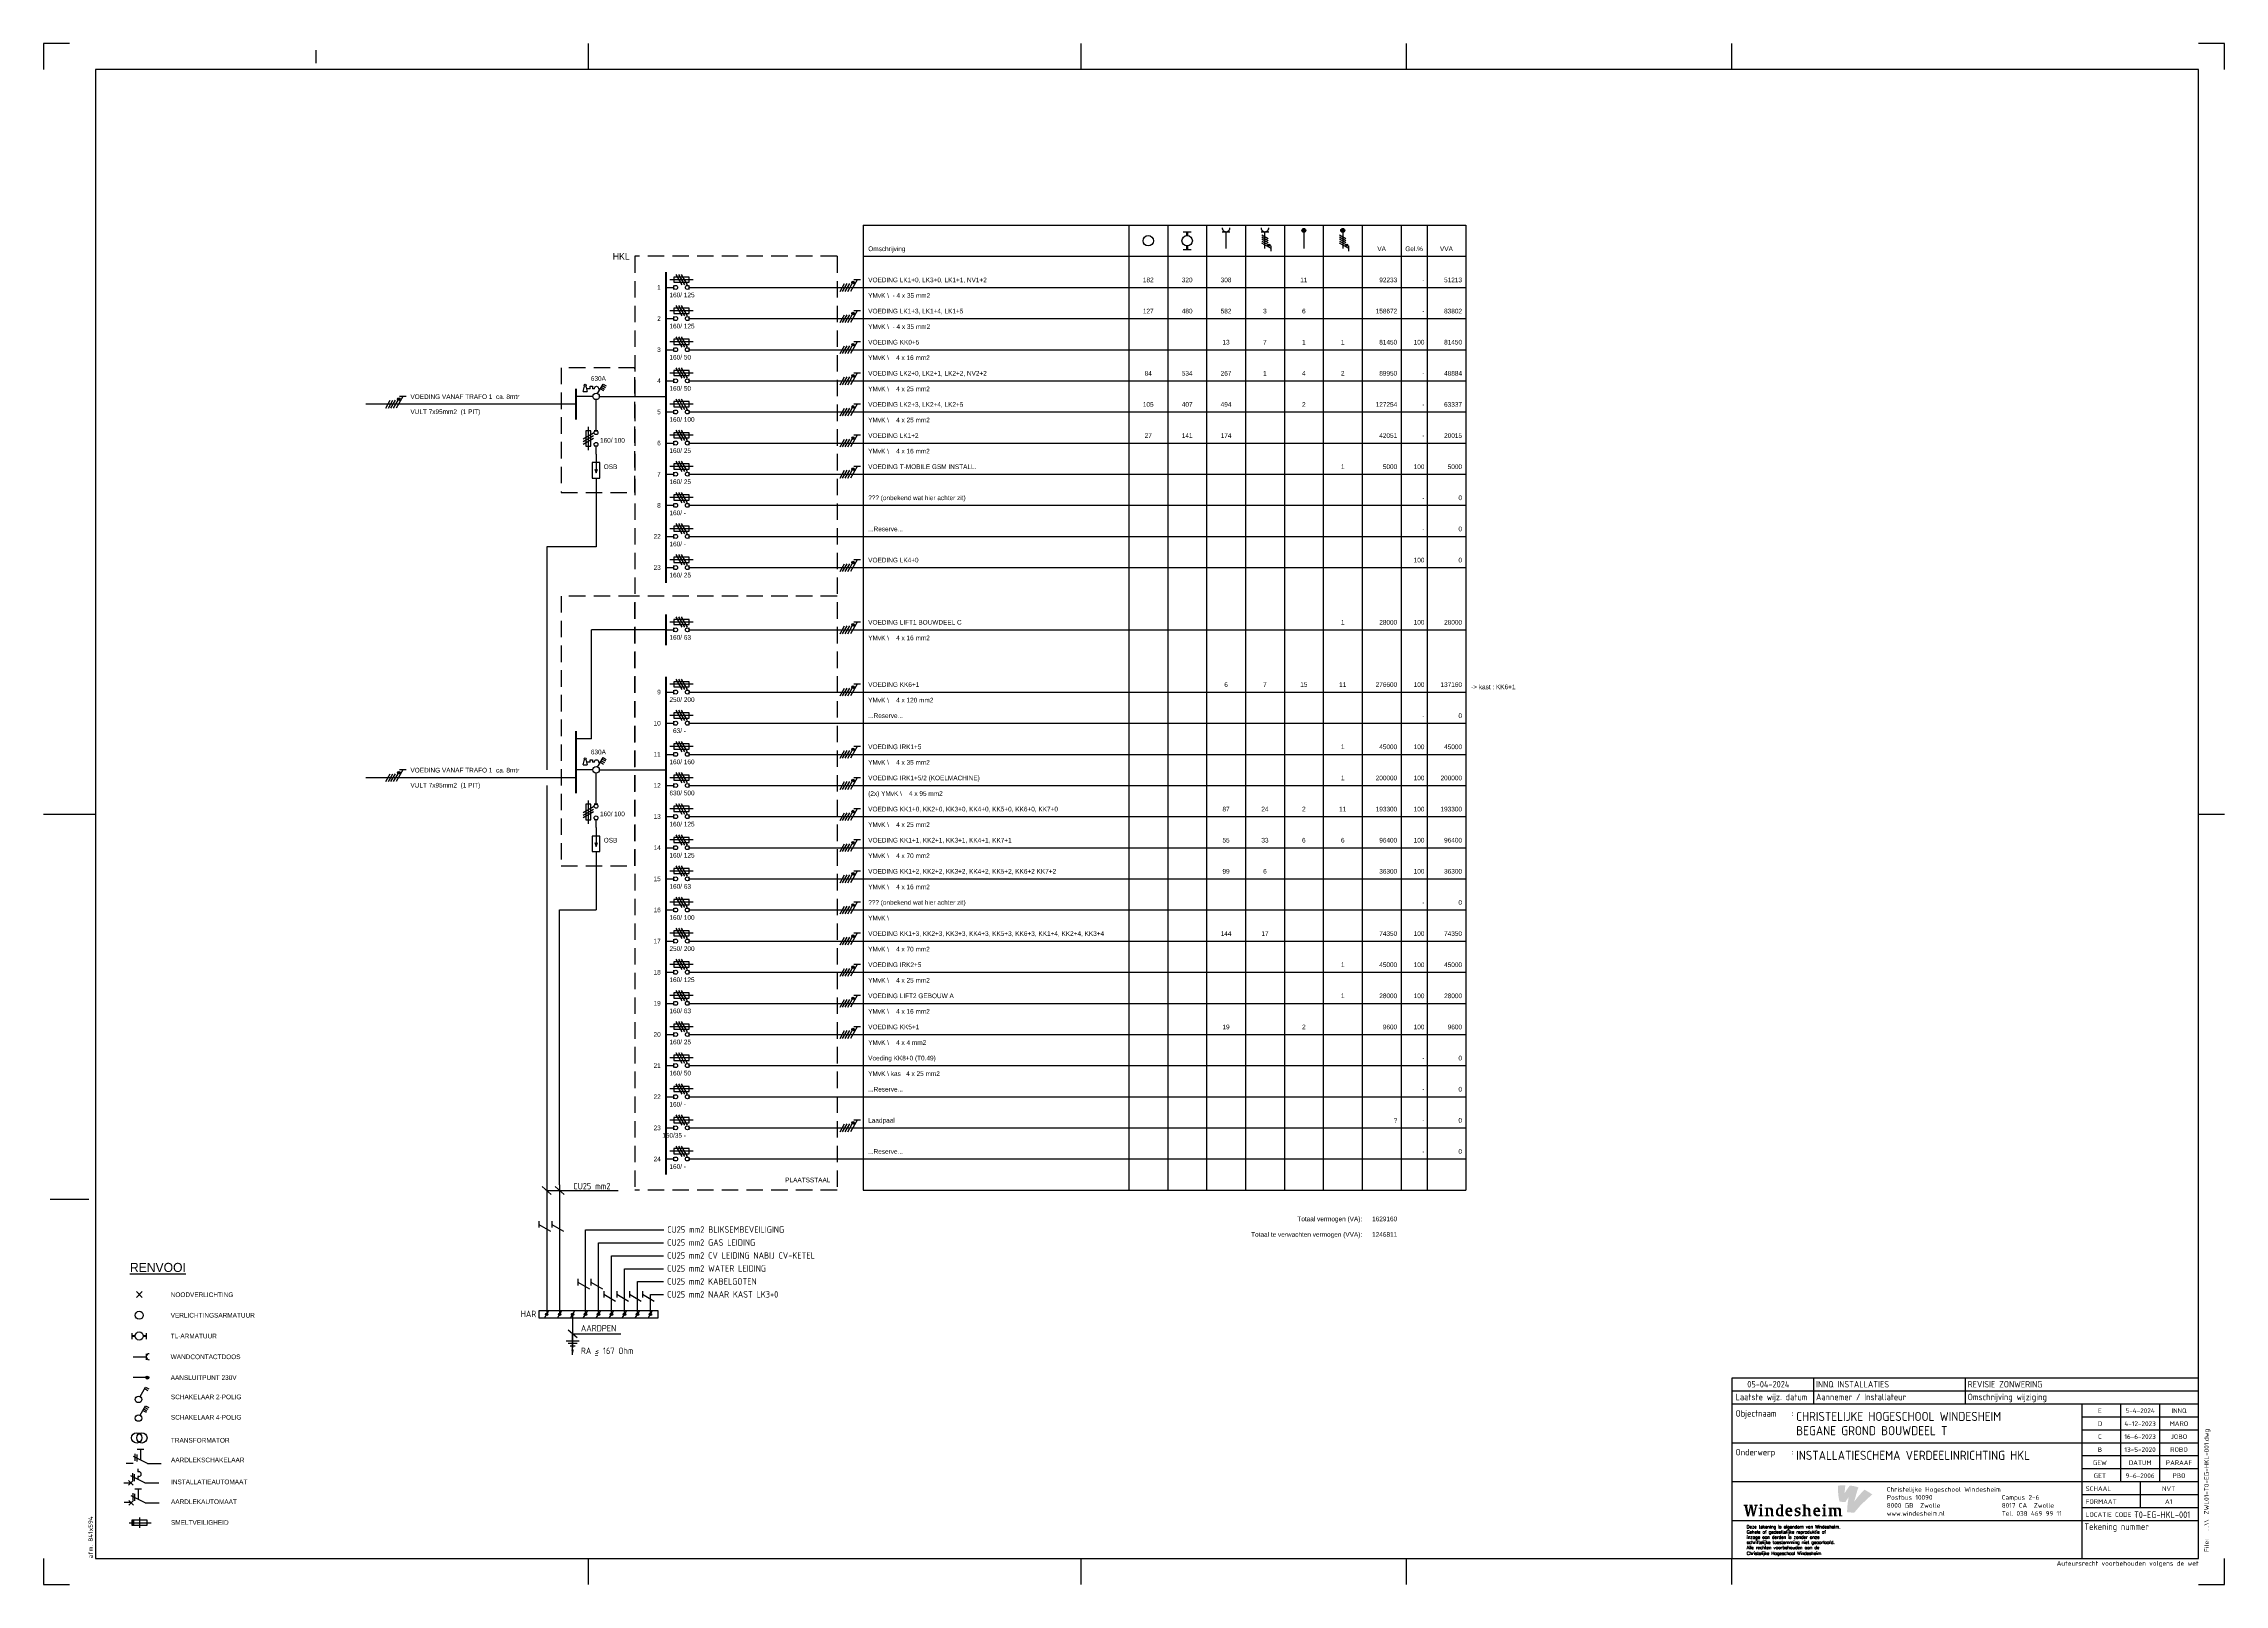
# Model space of a CAD drawing. Header units: millimetres. Extents: x 0 to 841, y 0 to 594.
import ezdxf
from ezdxf.enums import TextEntityAlignment as Align

# ---------------------------------------------------------------- set-up
doc = ezdxf.new("R2010")
doc.units = ezdxf.units.MM
doc.linetypes.add('HIDDEN', pattern=[9.525, 6.35, -3.175])
doc.layers.get('0').update_dxf_attribs({"linetype": 'CONTINUOUS'})
for name, color, linetype in [('00att018', 1, 'CONTINUOUS'), ('00att025', 2, 'CONTINUOUS'), ('00att035', 3, 'CONTINUOUS'), ('00att050', 4, 'CONTINUOUS'), ('00kad018', 1, 'CONTINUOUS'), ('00kad025', 2, 'CONTINUOUS'), ('00kad070', 5, 'CONTINUOUS'), ('BL$2----_KADER', 7, 'CONTINUOUS'), ('BL$4----_STEMPEL', 7, 'CONTINUOUS'), ('EL$1----', 3, 'CONTINUOUS'), ('EL$1----_HKL', 3, 'CONTINUOUS'), ('EL6121--', 3, 'CONTINUOUS'), ('LAAG_1', 160, 'CONTINUOUS')]:
    doc.layers.add(name, color=color, linetype=linetype)
doc.styles.add('BURO-018', font='BUROFONT', dxfattribs={"height": 1.8})
doc.styles.add('BURO-035', font='BUROFONT.shx', dxfattribs={"height": 3.5})
doc.styles.add('EDU', font='ROMANS.SHX', dxfattribs={"height": 2.5})
doc.styles.add('ISO', font='isocp.shx')

# ---------------------------------------------------------------- blocks, each defined once
blk = doc.blocks.new('RENV_DION')
at = {"layer": 'EL$1----', "linetype": 'Continuous'}
for p, q in [((485.12, 256.64), (487.32, 254.44)), ((487.32, 256.64), (485.12, 254.44)), ((483.5, 238.37), (483.5, 240.7)), ((488.94, 240.7), (488.94, 238.37)), ((483.89, 231.54), (488.94, 231.54)), ((488.94, 232.7), (488.94, 230.37)), ((489.33, 223.54), (483.89, 223.54)), ((486.57, 208.98), (488.69, 212.65)), ((487.64, 210.83), (488.85, 210.13)), ((487.99, 211.43), (489.2, 210.73)), ((488.34, 212.04), (489.55, 211.34)), ((488.69, 212.65), (489.9, 211.95)), ((484.62, 191.43), (484.62, 194.13)), ((485.3, 193.8), (485.3, 191.1)), ((486.65, 195.82), (486.65, 191.77)), ((488.36, 182.91), (482.96, 185.61)), ((483.63, 186.63), (483.63, 183.93)), ((489.35, 190.42), (483.95, 193.12)), ((484.31, 186.29), (484.31, 183.59)), ((485.66, 188.31), (485.66, 187.19)), ((486.11, 187.19), (485.66, 187.19)), ((486.11, 185.39), (485.66, 185.39)), ((485.66, 185.39), (485.66, 184.26)), ((480.26, 182.91), (482.96, 182.91)), ((482.06, 183.81), (483.86, 182.01)), ((483.86, 183.81), (482.06, 182.01)), ((488.54, 175.18), (483.14, 177.88)), ((485.84, 180.58), (485.84, 176.53)), ((488.36, 182.91), (493.76, 182.91)), ((484.04, 176.08), (482.24, 174.28)), ((482.24, 176.08), (484.04, 174.28)), ((489.31, 168.57), (483.31, 168.57)), ((483.31, 168.57), (483.31, 166.57)), ((486.31, 169.57), (486.31, 165.57)), ((489.31, 166.57), (489.31, 168.57)), ((482.39, 167.57), (490.81, 167.57)), ((483.31, 166.57), (489.31, 166.57))]:
    blk.add_line(p, q, dxfattribs=at)
at = {"layer": 'EL$1----', "color": 3, "linetype": 'Continuous'}
for p, q in [((486.57, 216.18), (488.69, 219.85)), ((488.34, 219.25), (489.55, 218.55)), ((488.69, 219.85), (489.9, 219.15))]:
    blk.add_line(p, q, dxfattribs=at)
at = {"layer": 'EL$1----'}
for p, q in [((483.86, 190.42), (481.16, 190.42)), ((489.35, 190.42), (494.66, 190.42)), ((483.9, 176.31), (483.9, 179.01)), ((484.49, 175.97), (484.49, 178.67)), ((483.14, 175.29), (480.44, 175.29)), ((488.54, 175.18), (493.85, 175.18))]:
    blk.add_line(p, q, dxfattribs=at)
at = {"layer": 'EL$1----', "linetype": 'Continuous'}
for points, const_width in [([(486.41, 255.54, 1), (486.02, 255.54, 1)], 0.389), ([(489.33, 223.83, 1), (489.33, 223.24, 1)], 0.583)]:
    blk.add_lwpolyline(points, format="xyb", close=True, dxfattribs=dict(at, const_width=const_width))
for points, const_width in [([(484.66, 239.54), (483.5, 239.54)], 0.778), ([(487.77, 239.54), (488.94, 239.54)], 0.778), ([(485.3, 195.82), (488, 195.82)], 0.45), ([(484.49, 180.58), (487.19, 180.58)], 0.45)]:
    blk.add_lwpolyline(points, dxfattribs=dict(at, const_width=const_width))
for centre, radius in [((486.22, 247.54), 1.56), ((486.22, 239.54), 1.56), ((489.33, 223.54), 0.583), ((485.24, 200.27), 2), ((485.95, 207.9), 1.25), ((487.24, 200.27), 2)]:
    blk.add_circle(centre, radius, dxfattribs=at)
at = {"layer": 'EL$1----', "color": 3, "linetype": 'Continuous'}
blk.add_circle((485.95, 215.1), 1.25, dxfattribs=at)
at = {"layer": 'EL$1----', "linetype": 'Continuous'}
for centre, radius, start, end in [((490.11, 231.54), 1.17, 90, 270), ((486.11, 186.29), 0.9, 270, 90)]:
    blk.add_arc(centre, radius, start, end, dxfattribs=at)
blk.add_solid([(483.31, 168.57), (484.31, 168.57), (483.31, 166.57), (484.31, 166.57)], dxfattribs=at)
at = {"layer": 'EL$1----', "color": 3, "style": 'BURO-035'}
blk.add_text('%%URENVOOI', height=3.5, dxfattribs=at).set_placement((482.63, 264.23))
at = {"layer": 'EL$1----', "color": 1, "style": 'BURO-018'}
for s, p in [('NOODVERLICHTING', (498.36, 255.47)), ('VERLICHTINGSARMATUUR', (498.36, 247.55)), ('TL-ARMATUUR', (498.36, 239.54)), ('WANDCONTACTDOOS', (498.36, 231.52)), ('AANSLUITPUNT 230V', (498.36, 223.5)), ('SCHAKELAAR 2-POLIG', (498.43, 216.06)), ('SCHAKELAAR 4-POLIG', (498.43, 208.21)), ('TRANSFORMATOR', (498.43, 199.33)), ('AARDLEKSCHAKELAAR', (498.49, 191.75)), ('INSTALLATIEAUTOMAAT', (498.49, 183.3)), ('AARDLEKAUTOMAAT', (498.47, 175.66)), ('SMELTVEILIGHEID', (498.47, 167.66))]:
    blk.add_text(s, height=1.8, dxfattribs=at).set_placement(p, align=Align.MIDDLE_LEFT)
blk = doc.blocks.new('a1-windesheim-hor')
at = {"layer": '00kad018', "color": 1}
for p, q in [((0, 594), (0, 584)), ((10, 594), (0, 594)), ((105, 591.5), (105, 586.5)), ((210, 594), (210, 584)), ((400, 594), (400, 584)), ((525.5, 594), (525.5, 584)), ((651, 584), (651, 594)), ((841, 594), (831, 594)), ((841, 584), (841, 594)), ((0, 297), (20, 297)), ((831, 297), (841, 297)), ((2.5, 148.5), (17.5, 148.5)), ((0, 10), (0, 0)), ((210, 10), (210, 0)), ((400, 10), (400, 0)), ((525.5, 10), (525.5, 0)), ((651, 0), (651, 10)), ((841, 0), (841, 10)), ((0, 0), (10, 0)), ((831, 0), (841, 0))]:
    blk.add_line(p, q, dxfattribs=at)
at = {"layer": '00kad070', "color": 5}
for p, q in [((831, 584), (20, 584)), ((20, 584), (20, 10)), ((831, 10), (831, 584)), ((20, 10), (831, 10))]:
    blk.add_line(p, q, dxfattribs=at)
at = {"layer": '00att018', "color": 1, "style": 'ISO'}
blk.add_text('afm. 841x594', height=1.8, rotation=90, dxfattribs=at).set_placement((19, 10))
blk.add_text('Auteursrecht voorbehouden volgens de wet', height=1.8, dxfattribs=at).set_placement((831.08, 7.2), align=Align.RIGHT)
blk = doc.blocks.new('AI9-BLK4')
at = {"layer": 'LAAG_1'}
h = blk.add_hatch(color=40, dxfattribs=at)
edge = h.paths.add_edge_path()
edge.add_spline(control_points=[(7.1, 7.2), (4.8, 4.7), (2.6, 2.6), (-0.7, -2.1), (0, 0.5), (1.3, 5.9), (2.6, 9), (0.7, 9.7), (-2.2, 10.3), (-4.1, 10.4), (-5.5, 8.8), (-7.5, 5.5), (-8.1, 4.4), (-8, 6.9), (-7.7, 9.3), (-7.6, 10.6), (-9.6, 10.7), (-11, 10.6), (-13.2, 10.3), (-13.3, 6), (-13.1, 2), (-12, -2), (-10.8, -2.1), (-7.6, -2.4), (-7.6, -2.4), (-7.1, -1.7), (-6.1, 0), (-5, 1.4), (-5.4, -0.9), (-5.9, -4.1), (-6.1, -7.2), (-6.1, -8.1), (-6.2, -9.1), (-6.2, -10.1), (-4.7, -10.2), (-1, -10.6), (-0.7, -10.6), (-0.7, -10.6), (-0.7, -10.6), (-0.7, -10.6), (-0.7, -10.6), (-0.7, -10.6), (-0.7, -10.6), (0.7, -8.8), (2.3, -7), (3.6, -5.5), (4.7, -4.4), (5.7, -3.3), (6.7, -2.4), (9.3, 0.1), (11.5, 2.1), (13.2, 3.5), (11, 5.1), (9.5, 6.1), (7.1, 7.2)], knot_values=[0, 0, 0, 0, 1, 1, 1, 2, 2, 2, 3, 3, 3, 4, 4, 4, 5, 5, 5, 6, 6, 6, 7, 7, 7, 8, 8, 8, 9, 9, 9, 10, 10, 10, 11, 11, 11, 12, 12, 12, 13, 13, 13, 14, 14, 14, 15, 15, 15, 16, 16, 16, 17, 17, 17, 18, 18, 18, 18], degree=3, periodic=0)
h = blk.add_hatch(color=154, dxfattribs=at)
edge = h.paths.add_edge_path()
edge.add_spline(control_points=[(-0.7, -10.6), (-0.7, -10.6), (-0.7, -10.6), (-0.7, -10.6), (-0.7, -10.6), (-0.7, -10.6), (-0.7, -10.6)], knot_values=[0, 0, 0, 0, 1, 1, 1, 2, 2, 2, 2], degree=3, periodic=0)
h = blk.add_hatch(color=154, dxfattribs=at)
edge = h.paths.add_edge_path()
edge.add_spline(control_points=[(-0.7, -10.6), (-0.7, -10.6), (-0.7, -10.6), (-0.7, -10.6), (-0.7, -10.6), (-0.7, -10.6), (-0.7, -10.6)], knot_values=[0, 0, 0, 0, 1, 1, 1, 2, 2, 2, 2], degree=3, periodic=0)
blk = doc.blocks.new('AI9-BLK3')
at = {"layer": 'LAAG_1'}
h = blk.add_hatch(color=154, dxfattribs=at)
edge = h.paths.add_edge_path()
edge.add_spline(control_points=[(-27.8, 3.2), (-27.8, 3.2), (-29.8, -4.7), (-29.8, -4.7), (-29.8, -4.7), (-31.2, -4.7), (-31.2, -4.7), (-31.2, -4.7), (-32.5, 1.8), (-32.5, 1.8), (-32.5, 1.8), (-33.9, -4.7), (-33.9, -4.7), (-33.9, -4.7), (-35.4, -4.7), (-35.4, -4.7), (-35.4, -4.7), (-37.2, 3.2), (-37.2, 3.2), (-37.2, 3.2), (-38, 3.2), (-38, 3.2), (-38, 3.2), (-38, 4.2), (-38, 4.2), (-38, 4.2), (-34.8, 4.2), (-34.8, 4.2), (-34.8, 4.2), (-34.8, 3.2), (-34.8, 3.2), (-34.8, 3.2), (-35.4, 3.2), (-35.4, 3.2), (-35.4, 3.2), (-34.4, -2.1), (-34.4, -2.1), (-34.4, -2.1), (-33.2, 3.3), (-33.2, 3.3), (-33.2, 3.3), (-33.7, 3.3), (-33.7, 3.3), (-33.7, 3.3), (-33.7, 4.2), (-33.7, 4.2), (-33.7, 4.2), (-31.3, 4.2), (-31.3, 4.2), (-31.3, 4.2), (-30.2, -2.1), (-30.2, -2.1), (-30.2, -2.1), (-29, 3.2), (-29, 3.2), (-29, 3.2), (-29.8, 3.2), (-29.8, 3.2), (-29.8, 3.2), (-29.8, 4.2), (-29.8, 4.2), (-29.8, 4.2), (-27.2, 4.2), (-27.2, 4.2), (-27.2, 4.2), (-27.2, 3.2), (-27.2, 3.2), (-27.2, 3.2), (-27.8, 3.2), (-27.8, 3.2)], knot_values=[0, 0, 0, 0, 1, 1, 1, 2, 2, 2, 3, 3, 3, 4, 4, 4, 5, 5, 5, 6, 6, 6, 7, 7, 7, 8, 8, 8, 9, 9, 9, 10, 10, 10, 11, 11, 11, 12, 12, 12, 13, 13, 13, 14, 14, 14, 15, 15, 15, 16, 16, 16, 17, 17, 17, 18, 18, 18, 19, 19, 19, 20, 20, 20, 21, 21, 21, 22, 22, 22, 23, 23, 23, 23], degree=3, periodic=0)
h = blk.add_hatch(color=154, dxfattribs=at)
edge = h.paths.add_edge_path()
edge.add_spline(control_points=[(-26.4, -4.7), (-26.4, -4.7), (-26.4, -3.9), (-26.4, -3.9), (-26.4, -3.9), (-25.5, -3.9), (-25.5, -3.9), (-25.5, -3.9), (-25.5, 1.2), (-25.5, 1.2), (-25.5, 1.2), (-26.4, 1.2), (-26.4, 1.2), (-26.4, 1.2), (-26.4, 2), (-26.4, 2), (-26.4, 2), (-23.8, 2), (-23.8, 2), (-23.8, 2), (-23.8, -3.9), (-23.8, -3.9), (-23.8, -3.9), (-22.9, -3.9), (-22.9, -3.9), (-22.9, -3.9), (-22.9, -4.7), (-22.9, -4.7), (-22.9, -4.7), (-26.4, -4.7), (-26.4, -4.7)], knot_values=[0, 0, 0, 0, 1, 1, 1, 2, 2, 2, 3, 3, 3, 4, 4, 4, 5, 5, 5, 6, 6, 6, 7, 7, 7, 8, 8, 8, 9, 9, 9, 10, 10, 10, 10], degree=3, periodic=0)
edge = h.paths.add_edge_path()
edge.add_spline(control_points=[(-24.7, 2.7), (-25.2, 2.7), (-25.7, 3.2), (-25.7, 3.7), (-25.7, 4.3), (-25.2, 4.8), (-24.7, 4.8), (-24.1, 4.8), (-23.6, 4.3), (-23.6, 3.7), (-23.6, 3.2), (-24.1, 2.7), (-24.7, 2.7)], knot_values=[0, 0, 0, 0, 1, 1, 1, 2, 2, 2, 3, 3, 3, 4, 4, 4, 4], degree=3, periodic=0)
h = blk.add_hatch(color=154, dxfattribs=at)
edge = h.paths.add_edge_path()
edge.add_spline(control_points=[(-17, -4.7), (-17, -4.7), (-17, -0.9), (-17, -0.9), (-17, -0.3), (-17.2, 0.2), (-17.5, 0.5), (-17.9, 0.9), (-18.3, 1.1), (-18.9, 1.1), (-19, 1.1), (-19, 1.1), (-19.1, 1.1), (-19.1, 1.1), (-19.1, -3.9), (-19.1, -3.9), (-19.1, -3.9), (-18.2, -3.9), (-18.2, -3.9), (-18.2, -3.9), (-18.2, -4.7), (-18.2, -4.7), (-18.2, -4.7), (-21.7, -4.7), (-21.7, -4.7), (-21.7, -4.7), (-21.7, -3.9), (-21.7, -3.9), (-21.7, -3.9), (-20.8, -3.9), (-20.8, -3.9), (-20.8, -3.9), (-20.8, 1.2), (-20.8, 1.2), (-20.8, 1.2), (-21.7, 1.2), (-21.7, 1.2), (-21.7, 1.2), (-21.7, 2), (-21.7, 2), (-21.7, 2), (-19.4, 2), (-19.4, 2), (-19.1, 2), (-18.9, 2), (-18.6, 2), (-17, 2), (-16.3, 1.9), (-15.9, 1.4), (-15.5, 1), (-15.3, 0.6), (-15.3, -0.2), (-15.3, -0.2), (-15.3, -3.9), (-15.3, -3.9), (-15.3, -3.9), (-14.5, -3.9), (-14.5, -3.9), (-14.5, -3.9), (-14.5, -4.7), (-14.5, -4.7), (-14.5, -4.7), (-17, -4.7), (-17, -4.7)], knot_values=[0, 0, 0, 0, 1, 1, 1, 2, 2, 2, 3, 3, 3, 4, 4, 4, 5, 5, 5, 6, 6, 6, 7, 7, 7, 8, 8, 8, 9, 9, 9, 10, 10, 10, 11, 11, 11, 12, 12, 12, 13, 13, 13, 14, 14, 14, 15, 15, 15, 16, 16, 16, 17, 17, 17, 18, 18, 18, 19, 19, 19, 20, 20, 20, 21, 21, 21, 21], degree=3, periodic=0)
h = blk.add_hatch(color=154, dxfattribs=at)
edge = h.paths.add_edge_path(flags=16)
edge.add_spline(control_points=[(-6.8, -4.7), (-6.8, -4.7), (-6.8, -3.9), (-6.8, -3.9), (-6.8, -3.9), (-7.6, -3.9), (-7.6, -3.9), (-7.6, -3.9), (-7.6, 4.5), (-7.6, 4.5), (-7.6, 4.5), (-10.2, 4.5), (-10.2, 4.5), (-10.2, 4.5), (-10.2, 3.6), (-10.2, 3.6), (-10.2, 3.6), (-9.3, 3.6), (-9.3, 3.6), (-9.3, 3.6), (-9.3, 2), (-9.3, 2), (-9.6, 2), (-9.8, 2), (-10.2, 2), (-11.9, 2), (-13.2, 0.7), (-13.2, -1.5), (-13.2, -3.8), (-12.3, -4.8), (-10.3, -4.8), (-9.9, -4.8), (-9.3, -4.7), (-9.1, -4.7), (-9.1, -4.7), (-6.8, -4.7), (-6.8, -4.7)], knot_values=[0, 0, 0, 0, 1, 1, 1, 2, 2, 2, 3, 3, 3, 4, 4, 4, 5, 5, 5, 6, 6, 6, 7, 7, 7, 8, 8, 8, 9, 9, 9, 10, 10, 10, 11, 11, 11, 12, 12, 12, 12], degree=3, periodic=0)
edge = h.paths.add_edge_path()
edge.add_spline(control_points=[(-9.3, -3.7), (-9.5, -3.8), (-9.6, -3.8), (-9.8, -3.8), (-10.8, -3.8), (-11.5, -3.1), (-11.5, -1.2), (-11.5, 0.4), (-10.9, 1.1), (-10, 1.1), (-9.7, 1.1), (-9.5, 1), (-9.3, 1), (-9.3, 1), (-9.3, -3.7), (-9.3, -3.7)], knot_values=[0, 0, 0, 0, 1, 1, 1, 2, 2, 2, 3, 3, 3, 4, 4, 4, 5, 5, 5, 5], degree=3, periodic=0)
h = blk.add_hatch(color=154, dxfattribs=at)
edge = h.paths.add_edge_path(flags=16)
edge.add_spline(control_points=[(-0.4, -1.4), (-0.4, 1), (-1.2, 2.1), (-3, 2.1), (-4.8, 2.1), (-5.9, 0.7), (-5.9, -1.4), (-5.9, -3.6), (-4.8, -4.8), (-2.7, -4.8), (-1.9, -4.8), (-1.2, -4.6), (-0.7, -4.4), (-0.7, -4.4), (-0.7, -3.5), (-0.7, -3.5), (-1.2, -3.6), (-1.6, -3.6), (-2, -3.6), (-3.4, -3.6), (-4.2, -2.5), (-4.2, -1.4), (-4.2, -1.4), (-0.4, -1.4), (-0.4, -1.4)], knot_values=[0, 0, 0, 0, 1, 1, 1, 2, 2, 2, 3, 3, 3, 4, 4, 4, 5, 5, 5, 6, 6, 6, 7, 7, 7, 8, 8, 8, 8], degree=3, periodic=0)
edge = h.paths.add_edge_path()
edge.add_spline(control_points=[(-2.2, -0.5), (-2.2, -0.5), (-4.2, -0.5), (-4.2, -0.5), (-4.2, 0.5), (-3.8, 1.1), (-3.2, 1.1), (-2.6, 1.1), (-2.2, 0.6), (-2.2, -0.5)], knot_values=[0, 0, 0, 0, 1, 1, 1, 2, 2, 2, 3, 3, 3, 3], degree=3, periodic=0)
h = blk.add_hatch(color=154, dxfattribs=at)
edge = h.paths.add_edge_path()
edge.add_spline(control_points=[(3.2, -4.8), (2.4, -4.8), (1.5, -4.6), (1.3, -4.5), (1.3, -4.5), (1.3, -2.7), (1.3, -2.7), (1.3, -2.7), (2.3, -2.7), (2.3, -2.7), (2.3, -2.7), (2.3, -3.6), (2.3, -3.6), (2.6, -3.7), (2.9, -3.8), (3.3, -3.8), (4.1, -3.8), (4.5, -3.5), (4.5, -3), (4.5, -2.5), (4.1, -2.3), (3.5, -2.1), (3.5, -2.1), (2.7, -1.8), (2.7, -1.8), (1.8, -1.5), (1.3, -1), (1.3, 0.1), (1.3, 1.2), (2.3, 2.1), (3.9, 2.1), (4.6, 2.1), (5.3, 2), (5.7, 1.9), (5.7, 1.9), (5.7, 0), (5.7, 0), (5.7, 0), (4.7, 0), (4.7, 0), (4.7, 0), (4.7, 1), (4.7, 1), (4.4, 1.1), (4.2, 1.1), (3.9, 1.1), (3.2, 1.1), (2.8, 0.8), (2.8, 0.4), (2.8, 0), (3, -0.2), (3.6, -0.4), (3.6, -0.4), (4.4, -0.7), (4.4, -0.7), (5.4, -1), (6, -1.6), (6, -2.6), (6, -4), (4.8, -4.8), (3.2, -4.8)], knot_values=[0, 0, 0, 0, 1, 1, 1, 2, 2, 2, 3, 3, 3, 4, 4, 4, 5, 5, 5, 6, 6, 6, 7, 7, 7, 8, 8, 8, 9, 9, 9, 10, 10, 10, 11, 11, 11, 12, 12, 12, 13, 13, 13, 14, 14, 14, 15, 15, 15, 16, 16, 16, 17, 17, 17, 18, 18, 18, 19, 19, 19, 20, 20, 20, 20], degree=3, periodic=0)
h = blk.add_hatch(color=154, dxfattribs=at)
edge = h.paths.add_edge_path()
edge.add_spline(control_points=[(11.8, -4.7), (11.8, -4.7), (11.8, -1), (11.8, -1), (11.8, -0.3), (11.7, 0.2), (11.3, 0.5), (10.9, 0.9), (10.5, 1.1), (10, 1.1), (9.9, 1.1), (9.8, 1.1), (9.7, 1.1), (9.7, 1.1), (9.7, -3.9), (9.7, -3.9), (9.7, -3.9), (10.6, -3.9), (10.6, -3.9), (10.6, -3.9), (10.6, -4.7), (10.6, -4.7), (10.6, -4.7), (7.1, -4.7), (7.1, -4.7), (7.1, -4.7), (7.1, -3.9), (7.1, -3.9), (7.1, -3.9), (8, -3.9), (8, -3.9), (8, -3.9), (8, 3.6), (8, 3.6), (8, 3.6), (7.2, 3.6), (7.2, 3.6), (7.2, 3.6), (7.2, 4.5), (7.2, 4.5), (7.2, 4.5), (9.7, 4.5), (9.7, 4.5), (9.7, 4.5), (9.7, 2), (9.7, 2), (9.9, 2), (10.2, 2), (10.5, 2), (11.9, 2), (12.5, 1.8), (13, 1.4), (13.4, 1), (13.5, 0.5), (13.5, -0.2), (13.5, -0.2), (13.5, -3.9), (13.5, -3.9), (13.5, -3.9), (14.3, -3.9), (14.3, -3.9), (14.3, -3.9), (14.3, -4.7), (14.3, -4.7), (14.3, -4.7), (11.8, -4.7), (11.8, -4.7)], knot_values=[0, 0, 0, 0, 1, 1, 1, 2, 2, 2, 3, 3, 3, 4, 4, 4, 5, 5, 5, 6, 6, 6, 7, 7, 7, 8, 8, 8, 9, 9, 9, 10, 10, 10, 11, 11, 11, 12, 12, 12, 13, 13, 13, 14, 14, 14, 15, 15, 15, 16, 16, 16, 17, 17, 17, 18, 18, 18, 19, 19, 19, 20, 20, 20, 21, 21, 21, 22, 22, 22, 22], degree=3, periodic=0)
h = blk.add_hatch(color=154, dxfattribs=at)
edge = h.paths.add_edge_path(flags=16)
edge.add_spline(control_points=[(21.1, -1.4), (21.1, 1), (20.4, 2.1), (18.5, 2.1), (16.7, 2.1), (15.6, 0.7), (15.6, -1.4), (15.6, -3.6), (16.8, -4.8), (18.9, -4.8), (19.6, -4.8), (20.3, -4.6), (20.8, -4.4), (20.8, -4.4), (20.8, -3.5), (20.8, -3.5), (20.4, -3.6), (19.9, -3.6), (19.5, -3.6), (18.1, -3.6), (17.3, -2.5), (17.3, -1.4), (17.3, -1.4), (21.1, -1.4), (21.1, -1.4)], knot_values=[0, 0, 0, 0, 1, 1, 1, 2, 2, 2, 3, 3, 3, 4, 4, 4, 5, 5, 5, 6, 6, 6, 7, 7, 7, 8, 8, 8, 8], degree=3, periodic=0)
edge = h.paths.add_edge_path()
edge.add_spline(control_points=[(19.3, -0.5), (19.3, -0.5), (17.3, -0.5), (17.3, -0.5), (17.3, 0.5), (17.8, 1.1), (18.4, 1.1), (18.9, 1.1), (19.3, 0.6), (19.3, -0.5)], knot_values=[0, 0, 0, 0, 1, 1, 1, 2, 2, 2, 3, 3, 3, 3], degree=3, periodic=0)
h = blk.add_hatch(color=154, dxfattribs=at)
edge = h.paths.add_edge_path()
edge.add_spline(control_points=[(22.5, -4.7), (22.5, -4.7), (22.5, -3.9), (22.5, -3.9), (22.5, -3.9), (23.4, -3.9), (23.4, -3.9), (23.4, -3.9), (23.4, 1.2), (23.4, 1.2), (23.4, 1.2), (22.5, 1.2), (22.5, 1.2), (22.5, 1.2), (22.5, 2), (22.5, 2), (22.5, 2), (25.1, 2), (25.1, 2), (25.1, 2), (25.1, -3.9), (25.1, -3.9), (25.1, -3.9), (26, -3.9), (26, -3.9), (26, -3.9), (26, -4.7), (26, -4.7), (26, -4.7), (22.5, -4.7), (22.5, -4.7)], knot_values=[0, 0, 0, 0, 1, 1, 1, 2, 2, 2, 3, 3, 3, 4, 4, 4, 5, 5, 5, 6, 6, 6, 7, 7, 7, 8, 8, 8, 9, 9, 9, 10, 10, 10, 10], degree=3, periodic=0)
edge = h.paths.add_edge_path()
edge.add_spline(control_points=[(24.2, 2.7), (23.6, 2.7), (23.2, 3.2), (23.2, 3.7), (23.2, 4.3), (23.6, 4.8), (24.2, 4.8), (24.8, 4.8), (25.3, 4.3), (25.3, 3.7), (25.3, 3.2), (24.8, 2.7), (24.2, 2.7)], knot_values=[0, 0, 0, 0, 1, 1, 1, 2, 2, 2, 3, 3, 3, 4, 4, 4, 4], degree=3, periodic=0)
h = blk.add_hatch(color=154, dxfattribs=at)
edge = h.paths.add_edge_path()
edge.add_spline(control_points=[(35.5, -4.7), (35.5, -4.7), (35.5, -0.9), (35.5, -0.9), (35.5, -0.3), (35.3, 0.2), (35, 0.5), (34.7, 0.9), (34.2, 1.1), (33.5, 1.1), (33.4, 1.1), (33.3, 1), (33.2, 1), (33.4, 0.8), (33.5, 0.3), (33.5, -0.1), (33.5, -0.1), (33.5, -3.9), (33.5, -3.9), (33.5, -3.9), (34.3, -3.9), (34.3, -3.9), (34.3, -3.9), (34.3, -4.7), (34.3, -4.7), (34.3, -4.7), (31.8, -4.7), (31.8, -4.7), (31.8, -4.7), (31.8, -0.9), (31.8, -0.9), (31.8, -0.2), (31.6, 0.2), (31.3, 0.5), (30.9, 0.9), (30.5, 1.1), (30, 1.1), (30, 1.1), (29.9, 1.1), (29.8, 1.1), (29.8, 1.1), (29.8, -3.9), (29.8, -3.9), (29.8, -3.9), (30.6, -3.9), (30.6, -3.9), (30.6, -3.9), (30.6, -4.7), (30.6, -4.7), (30.6, -4.7), (27.2, -4.7), (27.2, -4.7), (27.2, -4.7), (27.2, -3.9), (27.2, -3.9), (27.2, -3.9), (28.1, -3.9), (28.1, -3.9), (28.1, -3.9), (28.1, 1.2), (28.1, 1.2), (28.1, 1.2), (27.2, 1.2), (27.2, 1.2), (27.2, 1.2), (27.2, 2), (27.2, 2), (27.2, 2), (29.6, 2), (29.6, 2), (29.9, 2), (30.2, 2), (30.4, 2), (31.4, 2), (31.9, 1.9), (32.5, 1.7), (33, 1.9), (33.7, 2), (34.5, 2), (35.6, 2), (36.3, 1.8), (36.7, 1.4), (37.1, 1), (37.2, 0.5), (37.2, -0.1), (37.2, -0.1), (37.2, -3.9), (37.2, -3.9), (37.2, -3.9), (38, -3.9), (38, -3.9), (38, -3.9), (38, -4.7), (38, -4.7), (38, -4.7), (35.5, -4.7), (35.5, -4.7)], knot_values=[0, 0, 0, 0, 1, 1, 1, 2, 2, 2, 3, 3, 3, 4, 4, 4, 5, 5, 5, 6, 6, 6, 7, 7, 7, 8, 8, 8, 9, 9, 9, 10, 10, 10, 11, 11, 11, 12, 12, 12, 13, 13, 13, 14, 14, 14, 15, 15, 15, 16, 16, 16, 17, 17, 17, 18, 18, 18, 19, 19, 19, 20, 20, 20, 21, 21, 21, 22, 22, 22, 23, 23, 23, 24, 24, 24, 25, 25, 25, 26, 26, 26, 27, 27, 27, 28, 28, 28, 29, 29, 29, 30, 30, 30, 31, 31, 31, 32, 32, 32, 32], degree=3, periodic=0)
blk = doc.blocks.new('CHW_ONDERHOEK')
at = {"layer": '00kad025', "color": 2}
for p, q in [((-190, 79.5), (-190, 69.5)), ((-10, 79.5), (-190, 79.5)), ((-158.5, 79.5), (-158.5, 69.5)), ((-100, 79.5), (-100, 69.5)), ((-10, 74.5), (-190, 74.5)), ((-40, 69.5), (-40, 39.5)), ((-25, 69.5), (-25, 39.5)), ((-10, 64.5), (-55, 64.5)), ((-10, 59.5), (-55, 59.5)), ((-10, 54.5), (-55, 54.5)), ((-10, 49.5), (-55, 49.5)), ((-32.5, 39.5), (-32.5, 34.5)), ((-32.5, 34.5), (-32.5, 29.5))]:
    blk.add_line(p, q, dxfattribs=at)
at = {"layer": '00kad070', "color": 5}
for p, q in [((-10, 69.5), (-190, 69.5)), ((-190, 69.5), (-190, 10)), ((-55, 69.5), (-55, 10)), ((-55, 54.5), (-190, 54.5)), ((-10, 44.5), (-55, 44.5)), ((-10, 39.5), (-190, 39.5)), ((-10, 34.5), (-55, 34.5)), ((-10, 29.5), (-55, 29.5)), ((-55, 24.5), (-190, 24.5)), ((-10, 24.5), (-55, 24.5))]:
    blk.add_line(p, q, dxfattribs=at)
at = {"color": 7, "xscale": 0.5, "yscale": 0.5, "zscale": 0.5}
for name, p in [('AI9-BLK4', (-142.4, 32.89)), ('AI9-BLK3', (-166.39, 28.63))]:
    blk.add_blockref(name, p, dxfattribs=at)
at = {"color": 1, "style": 'ISO'}
for s, p in [('Christelijke Hogeschool Windesheim', (-130.19, 35.71)), ('Postbus 10090', (-130.19, 32.63)), ('Campus 2-6', (-85.85, 32.63)), ('www.windesheim.nl', (-130.19, 26.45)), ('8000 GB  Zwolle', (-130.19, 29.54)), ('Tel. 038 469 99 11', (-85.85, 26.45)), ('8017 CA  Zwolle', (-85.85, 29.54))]:
    blk.add_text(s, height=1.8, dxfattribs=at).set_placement(p)
at = {"layer": '00att018', "color": 1, "style": 'ISO'}
for s, p in [('GEW', (-48, 46)), ('GET', (-48, 41)), ('DATUM', (-32.5, 46)), ('PARAAF', (-17.5, 46))]:
    blk.add_text(s, height=1.8, dxfattribs=at).set_placement(p, align=Align.CENTER)
for s, p in [('SCHAAL', (-53.5, 36)), ('FORMAAT', (-53.5, 31))]:
    blk.add_text(s, height=1.8, dxfattribs=at).set_placement(p)
at = {"layer": '00att018', "color": 1, "linetype": 'Continuous', "style": 'EDU'}
for s, p in [('Gehele of gedeeltelijke reproduktie of', (-184.2, 19.6)), ('inzage aan derden is zonder onze', (-184.2, 17.6)), ('schriftelijke toestemming niet geoorloofd.', (-184.2, 15.6)), ('Deze tekening is eigendom van Windesheim.', (-184.2, 21.6)), ('Alle rechten voorbehouden aan de', (-184.2, 13.6)), ('Christelijke Hogeschool Windesheim', (-184.2, 11.38))]:
    blk.add_text(s, height=1.2, dxfattribs=at).set_placement(p)
at = {"layer": '00att018', "color": 1, "style": 'ISO', "width": 0.9}
blk.add_text('....\\\\', height=1.8, rotation=90, dxfattribs=at).set_placement((-6, 20.5))
at = {"layer": '00att018', "color": 1, "style": 'ISO'}
blk.add_text('File:', height=1.8, rotation=90, dxfattribs=at).set_placement((-6, 12.5))
for tag, p in [('WZ_CODED', (-48, 66.07)), ('WZ_DATUMD', (-32.5, 66.07)), ('WZ_WZGOEDD', (-17.5, 66.07)), ('WZ_CODEC', (-48, 61.07)), ('WZ_DATUMC', (-32.5, 61.07)), ('WZ_WZGOEDC', (-17.5, 61.07)), ('WZ_CODEA', (-48, 51.07)), ('WZ_CODEB', (-48, 56.07)), ('WZ_DATUMA', (-32.5, 51.07)), ('WZ_DATUMB', (-32.5, 56.07)), ('WZ_WZGOEDA', (-17.5, 51.07)), ('WZ_WZGOEDB', (-17.5, 56.07)), ('TKDATCREAT', (-32.5, 41)), ('TKINIT', (-17.5, 41)), ('TKSCHAAL', (-21.5, 36)), ('TKFORMAAT', (-21.5, 31))]:
    blk.add_attdef(tag, text='', height=1.8, dxfattribs=at).set_placement(p, align=Align.CENTER)
blk.add_attdef('DWGNAME', (-6, 26.93), '', height=1.8, rotation=90, dxfattribs=at)
at = {"layer": '00att025', "color": 2, "style": 'ISO'}
for s, p in [('Objectnaam', (-188.5, 64.67)), ('Onderwerp', (-188.5, 49.72)), ('Tekening nummer', (-54, 21))]:
    blk.add_text(s, height=2.5, dxfattribs=at).set_placement(p)
at = {"layer": '00att025', "style": 'ISO'}
for p in [(-167.02, 64.67), (-167.02, 49.78)]:
    blk.add_text(':', height=2.5, dxfattribs=at).set_placement(p)
at = {"layer": '00att025', "color": 1, "style": 'ISO'}
blk.add_text('LOCATIE CODE :', height=1.8, dxfattribs=at).set_placement((-53.5, 26))
at = {"layer": '00att025', "color": 2, "style": 'ISO'}
for tag, p in [('WZ_DATUM', (-184, 75.9)), ('WZ_AANNEMER_INSTALATEUR', (-157.5, 75.9)), ('WZ_OMSCHR', (-99, 75.9))]:
    blk.add_attdef(tag, p, '', height=2.5, dxfattribs=at)
at = {"layer": '00att025', "color": 3, "style": 'ISO'}
blk.add_attdef('TKVRIJ2', text='', height=2.5, dxfattribs=at).set_placement((-24, 25.62), align=Align.CENTER)
at = {"layer": '00att035', "color": 3, "style": 'ISO'}
for s, p in [('Laatste wijz. datum', (-188.5, 71)), ('Aannemer / Installateur', (-157.5, 71)), ('Omschrijving wijziging', (-99, 71))]:
    blk.add_text(s, height=2.5, dxfattribs=at).set_placement(p)
for tag, p in [('TK1OMSCHR', (-165.14, 57.5)), ('PROMSCHR', (-165.14, 63)), ('TK2OMSCHR', (-165.14, 48)), ('TKVRIJ1', (-165.14, 42.5))]:
    blk.add_attdef(tag, p, '', height=3.5, dxfattribs=at)
at = {"layer": '00att050', "color": 4, "style": 'ISO'}
blk.add_attdef('TKFASE', text='', height=5, dxfattribs=at).set_placement((-14.5, 82), align=Align.RIGHT)
blk.add_attdef('TKTEKNR', text='', height=5, dxfattribs=at).set_placement((-32.25, 13.23), align=Align.CENTER)
blk = doc.blocks.new('HL3')
at = {"color": 0, "linetype": 'Continuous'}
for p, q in [((-3, 6.98), (-3, 4.48)), ((-3, 5.73), (1.5, 3.13)), ((1.5, 2.13), (-1.5, 3.87)), ((1.5, 1.13), (-1.5, 2.87)), ((1.5, 0.13), (-1.5, 1.87)), ((1.5, -0.87), (-1.5, 0.87))]:
    blk.add_line(p, q, dxfattribs=at)
at = {"color": 0, "linetype": 'Continuous', "const_width": 0.5}
blk.add_lwpolyline([(-1.68, 4.12, 1), (-2.18, 4.12, 1)], format="xyb", close=True, dxfattribs=at)
at = {"color": 0, "linetype": 'Continuous'}
blk.add_circle((-1.93, 4.12), 0.5, dxfattribs=at)
blk = doc.blocks.new('1114A3A')
at = {"color": 0, "linetype": 'Continuous'}
for p, q in [((0.62, 1.08), (2.74, 4.75)), ((1.69, 2.93), (2.9, 2.23)), ((2.04, 3.54), (3.25, 2.84)), ((2.39, 4.14), (3.6, 3.44)), ((2.74, 4.75), (3.95, 4.05))]:
    blk.add_line(p, q, dxfattribs=at)
blk.add_circle((0, 0), 1.25, dxfattribs=at)
at = {"color": 0, "linetype": 'Continuous', "style": 'BURO-018', "flags": 1}
for tag, p in [('E_ID', (0, 0.08)), ('E_MATCODE', (0, -4.92))]:
    blk.add_attdef(tag, p, '', height=1.8, dxfattribs=at)
at = {"color": 0, "linetype": 'Continuous', "style": 'BURO-018'}
blk.add_attdef('E_IGS', text='', height=1.8, dxfattribs=at).set_placement((3, 0.08), align=Align.MIDDLE_LEFT)
blk = doc.blocks.new('020802')
at = {"color": 0, "linetype": 'Continuous'}
for p, q in [((0, 1.5), (-0.5, 1.5)), ((-0.5, -1.5), (0, -1.5))]:
    blk.add_line(p, q, dxfattribs=at)
blk.add_arc((-0.5, 0), 1.5, 90, 270, dxfattribs=at)
at = {"color": 0, "linetype": 'Continuous', "style": 'BURO-018'}
blk.add_attdef('E_ASK1', text='', height=1.8, dxfattribs=at).set_placement((-1, 4), align=Align.RIGHT)
at = {"color": 0, "linetype": 'Continuous', "style": 'BURO-018', "flags": 1}
for tag, p in [('E_ID', (0, 0)), ('E_MATCODE', (0, -3))]:
    blk.add_attdef(tag, p, '', height=1.8, dxfattribs=at)
at = {"color": 0, "linetype": 'Continuous', "style": 'BURO-018'}
blk.add_attdef('E_KODE', text='', height=1.8, dxfattribs=at).set_placement((3, 0), align=Align.MIDDLE_LEFT)
blk.add_attdef('E_ASK2', text='', height=1.8, dxfattribs=at).set_placement((-1, -4), align=Align.TOP_RIGHT)
blk = doc.blocks.new('020801')
at = {"color": 0, "linetype": 'Continuous'}
for p, q in [((0, 1), (-2, 1)), ((-2, 1), (-2, -1)), ((-2, -1), (0, -1))]:
    blk.add_line(p, q, dxfattribs=at)
at = {"color": 0, "linetype": 'Continuous', "style": 'BURO-018'}
blk.add_attdef('E_ASK1', text='', height=1.8, dxfattribs=at).set_placement((-1, 4), align=Align.RIGHT)
at = {"color": 0, "linetype": 'Continuous', "style": 'BURO-018', "flags": 1}
for tag, p in [('E_ID', (0, 0)), ('E_MATCODE', (0, -3))]:
    blk.add_attdef(tag, p, '', height=1.8, dxfattribs=at)
at = {"color": 0, "linetype": 'Continuous', "style": 'BURO-018'}
blk.add_attdef('E_KODE', text='', height=1.8, dxfattribs=at).set_placement((3, 0), align=Align.MIDDLE_LEFT)
blk.add_attdef('E_ASK2', text='', height=1.8, dxfattribs=at).set_placement((-1, -4), align=Align.TOP_RIGHT)
blk = doc.blocks.new('A$C6F290542')
at = {"color": 0, "linetype": 'Continuous'}
for p, q in [((0, 0), (0.7, 2.6)), ((1.3, 2.6), (2, 0)), ((0, 0), (2, 0))]:
    blk.add_line(p, q, dxfattribs=at)
blk.add_circle((1, 3), 0.5, dxfattribs=at)
blk = doc.blocks.new('A$C06D87F14')
at = {"color": 0, "linetype": 'Continuous'}
for p, q in [((6, 3), (0, 3)), ((0, 3), (0, 0)), ((3.5, 2), (2, 1.5)), ((6, 1.5), (2, 1.5)), ((2, 1.5), (3.5, 1)), ((6, 0), (6, 3)), ((0, 0), (6, 0))]:
    blk.add_line(p, q, dxfattribs=at)
blk = doc.blocks.new('0215A2_')
at = {"color": 0, "linetype": 'Continuous'}
for p, q in [((0, -8), (0, 0)), ((-2.5, -2.5), (2.5, -2.5)), ((-1.75, -3.5), (1.75, -3.5)), ((-1, -4.5), (1, -4.5))]:
    blk.add_line(p, q, dxfattribs=at)
blk.add_lwpolyline([(0, -8, 0, 1, 0), (0, -6, 1, 1, 0)], format="xyseb", dxfattribs=at)
blk = doc.blocks.new('111102')
at = {"color": 0, "linetype": 'Continuous'}
for p, q in [((-3, 2.98), (-3, 0.48)), ((-3, 1.73), (1.5, -0.87))]:
    blk.add_line(p, q, dxfattribs=at)
blk = doc.blocks.new('0302A1')
at = {"color": 0, "linetype": 'Continuous'}
blk.add_line((-0.87, -1.5), (0.87, 1.5), dxfattribs=at)
at = {"color": 0, "const_width": 0.5}
blk.add_lwpolyline([(-0.25, 0, 1), (0.25, 0, 1)], format="xyb", close=True, dxfattribs=at)
at = {"color": 0, "linetype": 'Continuous'}
blk.add_circle((0, 0), 0.5, dxfattribs=at)
at = {"color": 0, "linetype": 'Continuous', "style": 'BURO-018', "flags": 1}
for tag, p in [('E_ID', (0, 0)), ('E_MATCODE', (0, -5))]:
    blk.add_attdef(tag, p, '', height=1.8, dxfattribs=at)
at = {"color": 0, "linetype": 'Continuous', "style": 'BURO-018'}
blk.add_attdef('E_KODE', text='', height=1.8, dxfattribs=at).set_placement((2, 0), align=Align.MIDDLE_LEFT)
blk = doc.blocks.new('L3')
at = {"color": 0, "linetype": 'Continuous'}
for p, q in [((-3, 75.98), (-3, 73.48)), ((-3, 74.73), (1.5, 72.13)), ((1.5, 71.13), (-1.5, 72.87)), ((1.5, 70.13), (-1.5, 71.87)), ((1.5, 69.13), (-1.5, 70.87)), ((1.5, 68.13), (-1.5, 69.87))]:
    blk.add_line(p, q, dxfattribs=at)
at = {"color": 0, "linetype": 'Continuous', "const_width": 0.5}
blk.add_lwpolyline([(-1.68, 73.12, 1), (-2.18, 73.12, 1)], format="xyb", close=True, dxfattribs=at)
at = {"color": 0, "linetype": 'Continuous'}
blk.add_circle((-1.93, 73.12), 0.5, dxfattribs=at)
blk = doc.blocks.new('B17')
at = {"color": 0, "linetype": 'Continuous'}
for p, q in [((0, 9), (0, 21)), ((-4, 9), (-4, 3)), ((-2, 9), (-4, 9)), ((-3, 10.5), (-3, 1.5)), ((-2, 3), (-2, 9)), ((0.75, 9), (-0.75, 9)), ((-5, 5.85), (-1, 8.15)), ((-5, 4.85), (-1, 7.15)), ((-5, 3.85), (-1, 6.15)), ((-4, 3), (-2, 3)), ((0.75, 3), (-0.75, 3)), ((0, 0), (0, 3))]:
    blk.add_line(p, q, dxfattribs=at)
for centre in [(0, 8.25), (0, 3.75)]:
    blk.add_circle(centre, 0.75, dxfattribs=at)
at = {"color": 1, "style": 'BURO-018'}
blk.add_attdef('E_VRIJ1', (-3, 12), '', height=1.8, rotation=90, dxfattribs=at)
at = {"color": 1, "linetype": 'Continuous', "style": 'BURO-018'}
blk.add_attdef('E_IMP', text='', height=1.8, rotation=90, dxfattribs=at).set_placement((2, 6.9), align=Align.TOP_LEFT)
blk.add_attdef('E_IMPH', text='', height=1.8, rotation=90, dxfattribs=at).set_placement((2, 6.2), align=Align.TOP_RIGHT)
blk = doc.blocks.new('m1')
at = {"color": 0, "linetype": 'Continuous'}
blk.add_line((0, 21), (0, 33), dxfattribs=at)
blk = doc.blocks.new('b1s')
at = {"color": 0, "linetype": 'Continuous'}
blk.add_line((0, 33), (0, 54), dxfattribs=at)
blk = doc.blocks.new('m1s')
at = {"color": 0, "linetype": 'Continuous'}
blk.add_line((0, 54), (0, 66), dxfattribs=at)
blk = doc.blocks.new('KOLNR3')
at = {"color": 0, "linetype": 'Continuous'}
blk.add_circle((0, 0), 2, dxfattribs=at)
blk = doc.blocks.new('KOLNR5')
at = {"color": 0, "linetype": 'Continuous'}
for p, q in [((-3.5, -1.5), (-3.5, 1.5)), ((3.5, 1.5), (3.5, -1.5))]:
    blk.add_line(p, q, dxfattribs=at)
at = {"color": 0, "linetype": 'Continuous', "const_width": 1}
for points in [[(-2, 0), (-3.5, 0)], [(2, 0), (3.5, 0)]]:
    blk.add_lwpolyline(points, dxfattribs=at)
at = {"color": 0, "linetype": 'Continuous'}
blk.add_circle((0, 0), 2, dxfattribs=at)
blk = doc.blocks.new('KOLNR6')
at = {"color": 0, "linetype": 'Continuous'}
for p, q in [((-3.5, -1.5), (-3.5, 1.5)), ((3, 0), (-3.5, 0))]:
    blk.add_line(p, q, dxfattribs=at)
blk.add_arc((-5, 0), 1.5, 270, 90, dxfattribs=at)
blk = doc.blocks.new('KOLNR7')
at = {"color": 0, "linetype": 'Continuous'}
for p, q in [((-3.5, -1.5), (-3.5, 1.5)), ((3, 0), (-3.5, 0)), ((-2.29, -1.2), (-0.91, 1.2)), ((-1.49, -1.2), (-0.11, 1.2)), ((-0.69, -1.2), (0.69, 1.2)), ((0.11, -1.2), (1.49, 1.2)), ((2.99, 2.4), (0.91, -1.2)), ((3.99, 2.4), (1.99, 2.4))]:
    blk.add_line(p, q, dxfattribs=at)
at = {"color": 0, "linetype": 'Continuous', "const_width": 0.4}
blk.add_lwpolyline([(1.69, 1.35, 1), (1.69, 1.75, 1)], format="xyb", close=True, dxfattribs=at)
at = {"color": 0, "linetype": 'Continuous'}
blk.add_circle((1.69, 1.55), 0.4, dxfattribs=at)
blk.add_arc((-5, 0), 1.5, 270, 90, dxfattribs=at)
blk = doc.blocks.new('KOLNR8')
at = {"color": 0, "linetype": 'Continuous'}
blk.add_line((-4, 0), (3, 0), dxfattribs=at)
at = {"color": 0, "linetype": 'Continuous', "const_width": 0.75}
blk.add_lwpolyline([(-4, -0.375, 1), (-4, 0.375, 1)], format="xyb", close=True, dxfattribs=at)
at = {"color": 0, "linetype": 'Continuous'}
blk.add_circle((-4, 0), 0.75, dxfattribs=at)
blk = doc.blocks.new('KOLNR9')
at = {"color": 0, "linetype": 'Continuous'}
for p, q in [((-4, 0), (3, 0)), ((-2.29, -1.2), (-0.91, 1.2)), ((-1.49, -1.2), (-0.11, 1.2)), ((-0.69, -1.2), (0.69, 1.2)), ((0.11, -1.2), (1.49, 1.2)), ((2.99, 2.4), (0.91, -1.2)), ((3.99, 2.4), (1.99, 2.4))]:
    blk.add_line(p, q, dxfattribs=at)
for points, const_width in [([(-4, -0.38, 1), (-4, 0.38, 1)], 0.75), ([(1.69, 1.35, 1), (1.69, 1.75, 1)], 0.4)]:
    blk.add_lwpolyline(points, format="xyb", close=True, dxfattribs=dict(at, const_width=const_width))
for centre, radius in [((-4, 0), 0.75), ((1.69, 1.55), 0.4)]:
    blk.add_circle(centre, radius, dxfattribs=at)

msp = doc.modelspace()

# ---------------------------------------------------------------- linework, layer by layer
at = {"layer": 'EL$1----', "ltscale": 0.2}
for p, q in [((205.29, 455), (124.24, 455)), ((214.29, 458), (240, 458)), ((214.29, 314), (240, 314)), ((205.29, 311), (124.24, 311))]:
    msp.add_line(p, q, dxfattribs=at)
at = {"layer": 'EL$1----'}
for p, q in [((211.79, 458), (205.29, 458)), ((210.73, 460.93), (209.34, 460.93)), ((212.48, 460.93), (211.73, 460.93)), ((213.98, 460.93), (214.73, 460.93)), ((213.04, 426.5), (213.04, 400)), ((213.04, 400), (194, 400)), ((194, 400), (194, 314)), ((211.29, 326), (211.29, 368)), ((240, 368), (211.29, 368)), ((211.29, 326), (205.29, 326)), ((211.79, 314), (205.29, 314)), ((210.73, 316.93), (209.34, 316.93)), ((212.48, 316.93), (211.73, 316.93)), ((213.98, 316.93), (214.73, 316.93)), ((194, 308), (194, 154)), ((213.04, 282.5), (213.04, 260)), ((199, 154), (199, 260)), ((199, 260), (213.04, 260)), ((194, 154), (194, 104)), ((199, 154), (199, 104)), ((209, 136.71), (239.19, 136.71)), ((209, 104.12), (209, 136.71)), ((214, 131.71), (239.1, 131.71)), ((214, 104.12), (214, 131.71)), ((219, 104.12), (219, 126.71)), ((219, 126.71), (239.1, 126.71)), ((224, 104.12), (224, 121.71)), ((224, 121.71), (239.1, 121.71)), ((229, 104.12), (229, 116.71)), ((229, 116.71), (239.1, 116.71)), ((234, 104.12), (234, 111.71)), ((234, 111.71), (239.1, 111.71)), ((204, 104.12), (204, 91.13))]:
    msp.add_line(p, q, dxfattribs=at)
at = {"layer": 'EL$1----', "color": 1, "linetype": 'HIDDEN'}
for points in [[(228, 469), (199.54, 469), (199.54, 421), (228, 421)], [(228, 381), (199.54, 381), (199.54, 277), (228, 277)]]:
    msp.add_lwpolyline(points, close=True, dxfattribs=at)
at = {"layer": 'EL$1----', "ltscale": 0.2, "const_width": 0.7}
for points in [[(205.29, 449), (205.29, 461)], [(205.29, 317), (205.29, 329)], [(205.29, 305), (205.29, 317)]]:
    msp.add_lwpolyline(points, dxfattribs=at)
at = {"layer": 'EL$1----', "color": 1}
for points in [[(195.75, 150.34), (192.25, 153.34)], [(194, 151.84), (221.6, 151.84)], [(200.75, 150.34), (197.25, 153.34)], [(205.75, 95.05), (202.25, 98.05)], [(204, 96.55), (222.55, 96.55)]]:
    msp.add_lwpolyline(points, dxfattribs=at)
at = {"layer": 'EL$1----', "color": 3}
msp.add_lwpolyline([(191.13, 105.62), (236.92, 105.62), (236.92, 102.62), (191.13, 102.62)], close=True, dxfattribs=at)
at = {"layer": 'EL$1----_HKL', "color": 1}
for p, q in [((316, 524), (316, 152)), ((316, 524), (548.5, 524)), ((418.5, 524), (418.5, 152)), ((433.5, 524), (433.5, 152)), ((448.5, 524), (448.5, 152)), ((463.5, 524), (463.5, 152)), ((478.5, 524), (478.5, 152)), ((493.5, 524), (493.5, 152)), ((508.5, 524), (508.5, 152)), ((523.5, 524), (523.5, 152)), ((533.5, 524), (533.5, 152)), ((548.5, 524), (548.5, 152)), ((316, 512), (548.5, 512)), ((316, 152), (548.5, 152))]:
    msp.add_line(p, q, dxfattribs=at)
at = {"layer": 'EL$1----_HKL', "color": 1, "linetype": 'HIDDEN'}
for p, q in [((228, 512), (228, 152)), ((306, 512), (228, 512)), ((306, 512), (306, 152)), ((306, 381), (228, 381)), ((306, 152), (228, 152))]:
    msp.add_line(p, q, dxfattribs=at)
at = {"layer": 'EL$1----_HKL'}
for p, q in [((306, 500), (548.5, 500)), ((306, 488), (548.5, 488)), ((306, 476), (548.5, 476)), ((306, 464), (548.5, 464)), ((306, 452), (548.5, 452)), ((306, 440), (548.5, 440)), ((306, 428), (548.5, 428)), ((306, 416), (548.5, 416)), ((306, 404), (548.5, 404)), ((306, 392), (548.5, 392)), ((306, 368), (548.5, 368)), ((306, 344), (548.5, 344)), ((306, 332), (548.5, 332)), ((306, 320), (548.5, 320)), ((306, 308), (548.5, 308)), ((306, 296), (548.5, 296)), ((306, 284), (548.5, 284)), ((306, 272), (548.5, 272)), ((306, 260), (548.5, 260)), ((306, 248), (548.5, 248)), ((306, 236), (548.5, 236)), ((306, 224), (548.5, 224)), ((306, 212), (548.5, 212)), ((306, 200), (548.5, 200)), ((306, 188), (548.5, 188)), ((306, 176), (548.5, 176)), ((306, 164), (548.5, 164))]:
    msp.add_line(p, q, dxfattribs=at)
for points in [[(240, 494, 0.7, 0.7, 0), (240, 506, 0.7, 0.7, 0)], [(240, 482, 0.7, 0.7, 0), (240, 494, 0.7, 0.7, 0)], [(240, 470, 0.7, 0.7, 0), (240, 482, 0.7, 0.7, 0)], [(240, 458, 0.7, 0.7, 0), (240, 470, 0.7, 0.7, 0)], [(240, 446, 0.7, 0.7, 0), (240, 458, 0.7, 0.7, 0)], [(240, 434, 0.7, 0.7, 0), (240, 446, 0.7, 0.7, 0)], [(240, 422, 0.7, 0.7, 0), (240, 434, 0.7, 0.7, 0)], [(240, 410, 0.7, 0.7, 0), (240, 422, 0.7, 0.7, 0)], [(240, 398, 0.7, 0.7, 0), (240, 410, 0.7, 0.7, 0)], [(240, 386, 0.7, 0.7, 0), (240, 398, 0.7, 0.7, 0)], [(240, 362, 0.7, 0.7, 0), (240, 374, 0.7, 0.7, 0)], [(240, 338, 0.7, 0.7, 0), (240, 350, 0.7, 0.7, 0)], [(240, 326, 0.7, 0.7, 0), (240, 338, 0.7, 0.7, 0)], [(240, 314, 0.7, 0.7, 0), (240, 326, 0.7, 0.7, 0)], [(240, 302, 0.7, 0.7, 0), (240, 314, 0.7, 0.7, 0)], [(240, 290, 0.7, 0.7, 0), (240, 302, 0.7, 0.7, 0)], [(240, 278, 0.7, 0.7, 0), (240, 290, 0.7, 0.7, 0)], [(240, 266, 0.7, 0.7, 0), (240, 278, 0.7, 0.7, 0)], [(240, 254, 0.7, 0.7, 0), (240, 266, 0.7, 0.7, 0)], [(240, 242, 0.7, 0.7, 0), (240, 254, 0.7, 0.7, 0)], [(240, 230, 0.7, 0.7, 0), (240, 242, 0.7, 0.7, 0)], [(240, 218, 0.7, 0.7, 0), (240, 230, 0.7, 0.7, 0)], [(240, 206, 0.7, 0.7, 0), (240, 218, 0.7, 0.7, 0)], [(240, 194, 0.7, 0.7, 0), (240, 206, 0.7, 0.7, 0)], [(240, 182, 0.7, 0.7, 0), (240, 194, 0.7, 0.7, 0)], [(240, 170, 0.7, 0.7, 0), (240, 182, 0.7, 0.7, 0)], [(240, 158, 0.7, 0.7, 0), (240, 170, 0.7, 0.7, 0)]]:
    msp.add_lwpolyline(points, format="xyseb", dxfattribs=at)
at = {"layer": 'EL6121--'}
for p, q in [((213.04, 435.75), (213.04, 432.5)), ((213.04, 291.75), (213.04, 288.5))]:
    msp.add_line(p, q, dxfattribs=at)

# ---------------------------------------------------------------- block references
at = {"layer": 'BL$2----_KADER'}
for name, p in [('a1-windesheim-hor', (0, 0)), ('RENV_DION', (-449.35, -143.79))]:
    msp.add_blockref(name, p, dxfattribs=at)
at = {"layer": 'BL$4----_STEMPEL'}
ref = msp.add_blockref('CHW_ONDERHOEK', (841, 0), dxfattribs=at)
ref.add_attrib('WZ_CODEA', 'B', dxfattribs={"layer": '00att018', "color": 1, "height": 1.8, "style": 'ISO'}).set_placement((793, 51.07), align=Align.CENTER)
ref.add_attrib('WZ_DATUMA', '13-5-2020', dxfattribs={"layer": '00att018', "color": 1, "height": 1.8, "style": 'ISO'}).set_placement((808.5, 51.07), align=Align.CENTER)
ref.add_attrib('WZ_WZGOEDA', 'ROBO', dxfattribs={"layer": '00att018', "color": 1, "height": 1.8, "style": 'ISO'}).set_placement((823.5, 51.07), align=Align.CENTER)
ref.add_attrib('WZ_CODEB', 'C', dxfattribs={"layer": '00att018', "color": 1, "height": 1.8, "style": 'ISO'}).set_placement((793, 56.07), align=Align.CENTER)
ref.add_attrib('WZ_DATUMB', '16-6-2023', dxfattribs={"layer": '00att018', "color": 1, "height": 1.8, "style": 'ISO'}).set_placement((808.5, 56.07), align=Align.CENTER)
ref.add_attrib('WZ_WZGOEDB', 'JOBO', dxfattribs={"layer": '00att018', "color": 1, "height": 1.8, "style": 'ISO'}).set_placement((823.5, 56.07), align=Align.CENTER)
ref.add_attrib('WZ_CODEC', 'D', dxfattribs={"layer": '00att018', "color": 1, "height": 1.8, "style": 'ISO'}).set_placement((793, 61.07), align=Align.CENTER)
ref.add_attrib('WZ_DATUMC', '4-12-2023', dxfattribs={"layer": '00att018', "color": 1, "height": 1.8, "style": 'ISO'}).set_placement((808.5, 61.07), align=Align.CENTER)
ref.add_attrib('WZ_WZGOEDC', 'MARO', dxfattribs={"layer": '00att018', "color": 1, "height": 1.8, "style": 'ISO'}).set_placement((823.5, 61.07), align=Align.CENTER)
ref.add_attrib('WZ_CODED', 'E', dxfattribs={"layer": '00att018', "color": 1, "height": 1.8, "style": 'ISO'}).set_placement((793, 66.07), align=Align.CENTER)
ref.add_attrib('WZ_DATUMD', '5-4-2024', dxfattribs={"layer": '00att018', "color": 1, "height": 1.8, "style": 'ISO'}).set_placement((808.5, 66.07), align=Align.CENTER)
ref.add_attrib('WZ_WZGOEDD', 'INNQ', dxfattribs={"layer": '00att018', "color": 1, "height": 1.8, "style": 'ISO'}).set_placement((823.5, 66.07), align=Align.CENTER)
ref.add_attrib('TKDATCREAT', '9-6-2006', dxfattribs={"layer": '00att018', "color": 1, "height": 1.8, "style": 'ISO'}).set_placement((808.5, 41), align=Align.CENTER)
ref.add_attrib('TKINIT', 'PBO', dxfattribs={"layer": '00att018', "color": 1, "height": 1.8, "style": 'ISO'}).set_placement((823.5, 41), align=Align.CENTER)
ref.add_attrib('TKSCHAAL', 'NVT', dxfattribs={"layer": '00att018', "color": 1, "height": 1.8, "style": 'ISO'}).set_placement((819.5, 36), align=Align.CENTER)
ref.add_attrib('TKFORMAAT', 'A1', dxfattribs={"layer": '00att018', "color": 1, "height": 1.8, "style": 'ISO'}).set_placement((819.5, 31), align=Align.CENTER)
ref.add_attrib('TKVRIJ2', 'T0-EG-HKL-001', dxfattribs={"layer": '00att025', "color": 3, "height": 2.5, "style": 'ISO'}).set_placement((817, 25.62), align=Align.CENTER)
ref.add_attrib('PROMSCHR', 'CHRISTELIJKE HOGESCHOOL WINDESHEIM', (675.86, 63), dxfattribs={"layer": '00att035', "color": 3, "height": 3.5, "style": 'ISO'})
ref.add_attrib('TK2OMSCHR', 'INSTALLATIESCHEMA VERDEELINRICHTING HKL', (675.86, 48), dxfattribs={"layer": '00att035', "color": 3, "height": 3.5, "style": 'ISO'})
ref.add_attrib('TKFILE', 'ZWL01-T0-EG-HKL-001.dwg', (835, 26.93), dxfattribs={"layer": '00att018', "color": 1, "height": 1.8, "rotation": 90, "style": 'ISO'})
ref.add_attrib('TK1OMSCHR', 'BEGANE GROND BOUWDEEL T', (675.86, 57.5), dxfattribs={"layer": '00att035', "color": 3, "height": 3.5, "style": 'ISO'})
ref.add_attrib('WZ_DATUM', '05-04-2024', (657, 75.9), dxfattribs={"layer": '00att025', "color": 2, "height": 2.5, "style": 'ISO'})
ref.add_attrib('WZ_AANNEMER_INSTALATEUR', 'INNQ INSTALLATIES', (683.5, 75.9), dxfattribs={"layer": '00att025', "color": 2, "height": 2.5, "style": 'ISO'})
ref.add_attrib('WZ_OMSCHR', 'REVISIE ZONWERING', (742, 75.9), dxfattribs={"layer": '00att025', "color": 2, "height": 2.5, "style": 'ISO'})
at = {"layer": 'EL$1----', "rotation": 270}
for p in [(239, 500), (239, 488), (239, 476), (239, 464), (239, 452), (239, 440), (239, 428), (239, 392), (239, 368), (239, 344), (239, 320), (239, 308), (239, 296), (239, 284), (239, 272), (239, 260), (239, 248), (239, 236), (239, 224), (239, 212), (239, 176)]:
    msp.add_blockref('L3', p, dxfattribs=at)
at = {"layer": 'EL$1----', "xscale": 0.792, "yscale": 0.792, "zscale": 0.792}
for p in [(208.05, 459.91), (208.05, 315.91)]:
    msp.add_blockref('A$C6F290542', p, dxfattribs=at)
at = {"layer": 'EL$1----'}
ref = msp.add_blockref('1114A3A', (213.04, 458), dxfattribs=at)
ref.add_attrib('E_IGS', '630A', dxfattribs={"layer": '0', "color": 1, "linetype": 'Continuous', "height": 1.8, "style": 'BURO-018'}).set_placement((211.04, 464.9), align=Align.MIDDLE_LEFT)
at = {"layer": 'EL$1----', "ltscale": 0.2, "rotation": 270}
for p in [(132.82, 455), (132.82, 311)]:
    msp.add_blockref('HL3', p, dxfattribs=at)
at = {"layer": 'EL$1----'}
ref = msp.add_blockref('B17', (213.04, 435.75), dxfattribs=at)
ref.add_attrib('E_IMPH', '160/', dxfattribs={"layer": '0', "color": 1, "linetype": 'Continuous', "height": 1.8, "style": 'BURO-018'}).set_placement((219.4, 441.95), align=Align.TOP_RIGHT)
ref.add_attrib('E_IMP', '100', dxfattribs={"layer": '0', "color": 1, "linetype": 'Continuous', "height": 1.8, "style": 'BURO-018'}).set_placement((220, 441.94), align=Align.TOP_LEFT)
at = {"layer": 'EL$1----', "xscale": -0.5, "yscale": 0.5, "zscale": 0.5, "rotation": 90}
for name, p in [('020801', (211.23, 460.93)), ('020802', (213.23, 460.93)), ('020801', (211.23, 316.93)), ('020802', (213.23, 316.93))]:
    msp.add_blockref(name, p, dxfattribs=at)
at = {"layer": 'EL$1----'}
ref = msp.add_blockref('1114A3A', (213.04, 314), dxfattribs=at)
ref.add_attrib('E_IGS', '630A', dxfattribs={"layer": '0', "color": 1, "linetype": 'Continuous', "height": 1.8, "style": 'BURO-018'}).set_placement((211.04, 320.9), align=Align.MIDDLE_LEFT)
ref = msp.add_blockref('B17', (213.04, 291.75), dxfattribs=at)
ref.add_attrib('E_IMPH', '160/', dxfattribs={"layer": '0', "color": 1, "linetype": 'Continuous', "height": 1.8, "style": 'BURO-018'}).set_placement((219.4, 297.95), align=Align.TOP_RIGHT)
ref.add_attrib('E_IMP', '100', dxfattribs={"layer": '0', "color": 1, "linetype": 'Continuous', "height": 1.8, "style": 'BURO-018'}).set_placement((220, 297.94), align=Align.TOP_LEFT)
for name, p in [('111102', (194, 137.06)), ('111102', (199, 137.06)), ('111102', (209, 114.75)), ('111102', (214, 114.75)), ('111102', (219, 110.09)), ('111102', (224, 110.09)), ('111102', (229, 110.09)), ('111102', (234, 110.09)), ('0302A1', (194, 104.12)), ('0302A1', (199, 104.12)), ('0302A1', (204, 104.12)), ('0302A1', (209, 104.12)), ('0302A1', (214, 104.12)), ('0302A1', (219, 104.12)), ('0302A1', (224, 104.12)), ('0302A1', (229, 104.12)), ('0302A1', (234, 104.12)), ('0215A2_', (204, 96.45))]:
    msp.add_blockref(name, p, dxfattribs=at)
at = {"layer": 'EL$1----_HKL', "rotation": 270}
for name, p in [('KOLNR5', (441, 518)), ('KOLNR6', (456, 518)), ('KOLNR7', (471, 518)), ('KOLNR8', (486, 518)), ('KOLNR9', (501, 518)), ('KOLNR3', (426, 518)), ('m1', (240, 500)), ('b1s', (240, 500)), ('m1s', (240, 500)), ('m1', (240, 488)), ('b1s', (240, 488)), ('m1s', (240, 488)), ('m1', (240, 476)), ('b1s', (240, 476)), ('m1s', (240, 476)), ('m1', (240, 464)), ('b1s', (240, 464)), ('m1s', (240, 464)), ('m1', (240, 452)), ('b1s', (240, 452)), ('m1s', (240, 452)), ('m1', (240, 440)), ('b1s', (240, 440)), ('m1s', (240, 440)), ('m1', (240, 428)), ('b1s', (240, 428)), ('m1s', (240, 428)), ('m1', (240, 416)), ('b1s', (240, 416)), ('m1s', (240, 416)), ('m1', (240, 404)), ('b1s', (240, 404)), ('m1s', (240, 404)), ('m1', (240, 392)), ('b1s', (240, 392)), ('m1s', (240, 392)), ('m1', (240, 368)), ('b1s', (240, 368)), ('m1s', (240, 368)), ('m1', (240, 344)), ('b1s', (240, 344)), ('m1s', (240, 344)), ('m1', (240, 332)), ('b1s', (240, 332)), ('m1s', (240, 332)), ('m1', (240, 320)), ('b1s', (240, 320)), ('m1s', (240, 320)), ('m1', (240, 308)), ('b1s', (240, 308)), ('m1s', (240, 308)), ('m1', (240, 296)), ('b1s', (240, 296)), ('m1s', (240, 296)), ('m1', (240, 284)), ('b1s', (240, 284)), ('m1s', (240, 284)), ('m1', (240, 272)), ('b1s', (240, 272)), ('m1s', (240, 272)), ('m1', (240, 260)), ('b1s', (240, 260)), ('m1s', (240, 260)), ('m1', (240, 248)), ('b1s', (240, 248)), ('m1s', (240, 248)), ('m1', (240, 236)), ('b1s', (240, 236)), ('m1s', (240, 236)), ('m1', (240, 224)), ('b1s', (240, 224)), ('m1s', (240, 224)), ('m1', (240, 212)), ('b1s', (240, 212)), ('m1s', (240, 212)), ('m1', (240, 200)), ('b1s', (240, 200)), ('m1s', (240, 200)), ('m1', (240, 188)), ('b1s', (240, 188)), ('m1s', (240, 188)), ('m1', (240, 176)), ('b1s', (240, 176)), ('m1s', (240, 176)), ('m1', (240, 164)), ('b1s', (240, 164)), ('m1s', (240, 164))]:
    msp.add_blockref(name, p, dxfattribs=at)
for p, values in [((240, 500), {'E_IMPH': '160/', 'E_IMP': '125'}), ((240, 488), {'E_IMPH': '160/', 'E_IMP': '125'}), ((240, 476), {'E_IMPH': '160/', 'E_IMP': '50'}), ((240, 464), {'E_IMPH': '160/', 'E_IMP': '50'}), ((240, 452), {'E_IMPH': '160/', 'E_IMP': '100'}), ((240, 440), {'E_IMPH': '160/', 'E_IMP': '25'}), ((240, 428), {'E_IMPH': '160/', 'E_IMP': '25'}), ((240, 416), {'E_IMPH': '160/', 'E_IMP': '-'}), ((240, 404), {'E_IMPH': '160/', 'E_IMP': '-'}), ((240, 392), {'E_IMPH': '160/', 'E_IMP': '25'}), ((240, 368), {'E_IMPH': '160/', 'E_IMP': '63'}), ((240, 344), {'E_IMPH': '250/', 'E_IMP': '200'}), ((240, 332), {'E_IMPH': '63/', 'E_IMP': '-'}), ((240, 320), {'E_IMPH': '160/', 'E_IMP': '160'}), ((240, 308), {'E_IMPH': '630/', 'E_IMP': '500'}), ((240, 296), {'E_IMPH': '160/', 'E_IMP': '125'}), ((240, 284), {'E_IMPH': '160/', 'E_IMP': '125'}), ((240, 272), {'E_IMPH': '160/', 'E_IMP': '63'}), ((240, 260), {'E_IMPH': '160/', 'E_IMP': '100'}), ((240, 248), {'E_IMPH': '250/', 'E_IMP': '200'}), ((240, 236), {'E_IMPH': '160/', 'E_IMP': '125'}), ((240, 224), {'E_IMPH': '160/', 'E_IMP': '63'}), ((240, 212), {'E_IMPH': '160/', 'E_IMP': '25'}), ((240, 200), {'E_IMPH': '160/', 'E_IMP': '50'}), ((240, 188), {'E_IMPH': '160/', 'E_IMP': '-'}), ((240, 176), {'E_IMPH': '160/35', 'E_IMP': '-'}), ((240, 164), {'E_IMPH': '160/', 'E_IMP': '-'})]:
    msp.add_blockref('B17', p, dxfattribs=at).add_auto_attribs(values)
at = {"layer": 'EL6121--', "rotation": 90}
for p in [(214.54, 426.5), (214.54, 282.5)]:
    msp.add_blockref('A$C06D87F14', p, dxfattribs=at)

# ---------------------------------------------------------------- texts
at = {"layer": 'EL$1----', "color": 1, "linetype": 'Continuous', "ltscale": 0.2, "style": 'BURO-018'}
for p in [(141.46, 457), (141.46, 313)]:
    msp.add_text('VOEDING VANAF TRAFO 1  ca. 8mtr', height=1.8, dxfattribs=at).set_placement(p)
for p in [(141.46, 453), (141.46, 309)]:
    msp.add_text('VULT 7x95mm2  (1 PIT)', height=1.8, dxfattribs=at).set_placement(p, align=Align.TOP_LEFT)
at = {"layer": 'EL$1----', "color": 1, "style": 'BURO-018'}
for s, p in [('OSB', (216, 430)), ('OSB', (216, 286)), ('PLAATSSTAAL', (286, 155))]:
    msp.add_text(s, height=1.8, dxfattribs=at).set_placement(p)
at = {"layer": 'EL$1----', "color": 2, "style": 'ISO'}
for s, p in [('CU25 mm2', (204.28, 152.28)), ('CU25 mm2 BLIKSEMBEVEILIGING', (240.49, 135.55)), ('CU25 mm2 GAS LEIDING', (240.46, 130.55)), ('CU25 mm2 CV LEIDING NABIJ CV-KETEL', (240.46, 125.55)), ('CU25 mm2 WATER LEIDING', (240.46, 120.55)), ('CU25 mm2 KABELGOTEN', (240.46, 115.55)), ('CU25 mm2 NAAR KAST LK3+0', (240.46, 110.55)), ('HAR', (183.99, 103.01)), ('AARDPEN', (207.2, 97.5)), ('RA < 167 Ohm', (207.2, 88.81)), ('=', (212.43, 87.6))]:
    msp.add_text(s, height=2.5, dxfattribs=at).set_placement(p)
at = {"layer": 'EL$1----_HKL', "color": 2, "style": 'BURO-018'}
msp.add_text('HKL', height=2.5, dxfattribs=at).set_placement((226, 512), align=Align.MIDDLE_RIGHT)
at = {"layer": 'EL$1----_HKL', "color": 1, "style": 'BURO-018'}
for s, p in [('Omschrijving', (318, 514)), ('VOEDING LK1+0, LK3+0, LK1+1, NV1+2', (318, 502)), ('YMvK \\  - 4 x 35 mm2', (318, 496)), ('VOEDING LK1+3, LK1+4, LK1+5', (318, 490)), ('VOEDING KK0+5', (318, 478)), ('YMvK \\  - 4 x 35 mm2', (318, 484)), ('YMvK \\    4 x 16 mm2', (318, 472)), ('VOEDING LK2+0, LK2+1, LK2+2, NV2+2', (318, 466)), ('VOEDING LK2+3, LK2+4, LK2+5', (318, 454)), ('YMvK \\    4 x 25 mm2', (318, 460)), ('YMvK \\    4 x 25 mm2', (318, 448)), ('VOEDING LK1+2', (318, 442)), ('YMvK \\    4 x 16 mm2', (318, 436)), ('VOEDING T-MOBILE GSM INSTALL.', (318, 430)), ('??? (onbekend wat hier achter zit)', (318, 418)), ('...Reserve...', (318, 406)), ('VOEDING LK4+0', (318, 394)), ('VOEDING LIFT1 BOUWDEEL C', (318, 370)), ('YMvK \\    4 x 16 mm2', (318, 364)), ('VOEDING KK6+1', (318, 346)), ('YMvK \\    4 x 120 mm2', (318, 340)), ('...Reserve...', (318, 334)), ('VOEDING IRK1+5', (318, 322)), ('VOEDING IRK1+5/2 (KOELMACHINE)', (318, 310)), ('YMvK \\    4 x 35 mm2', (318, 316)), ('(2x) YMvK \\    4 x 95 mm2', (318, 304)), ('VOEDING KK1+0, KK2+0, KK3+0, KK4+0, KK5+0, KK6+0, KK7+0', (318, 298)), ('VOEDING KK1+1, KK2+1, KK3+1, KK4+1, KK7+1', (318, 286)), ('YMvK \\    4 x 25 mm2', (318, 292)), ('YMvK \\    4 x 70 mm2', (318, 280)), ('VOEDING KK1+2, KK2+2, KK3+2, KK4+2, KK5+2, KK6+2 KK7+2', (318, 274)), ('YMvK \\    4 x 16 mm2', (318, 268)), ('??? (onbekend wat hier achter zit)', (318, 262)), ('YMvK \\    ', (318, 256)), ('VOEDING KK1+3, KK2+3, KK3+3, KK4+3, KK5+3, KK6+3, KK1+4, KK2+4, KK3+4', (318, 250)), ('YMvK \\    4 x 70 mm2', (318, 244)), ('VOEDING IRK2+5', (318, 238)), ('VOEDING LIFT2 GEBOUW A', (318, 226)), ('YMvK \\    4 x 25 mm2', (318, 232)), ('YMvK \\    4 x 16 mm2', (318, 220)), ('VOEDING KK5+1', (318, 214)), ('Voeding KK8+0 (T0.49)', (318, 202)), ('YMvK \\    4 x 4 mm2', (318, 208)), ('YMvK \\ kas   4 x 25 mm2', (318, 196)), ('...Reserve...', (318, 190)), ('Laadpaal', (318, 178)), ('...Reserve...', (318, 166))]:
    msp.add_text(s, height=1.8, dxfattribs=at).set_placement(p)
for s, p in [('VA', (516, 514)), ('Gel.%', (528.5, 514)), ('VVA', (541, 514)), ('182', (426, 502)), ('320', (441, 502)), ('308', (456, 502)), ('11', (486, 502)), ('127', (426, 490)), ('480', (441, 490)), ('582', (456, 490)), ('3', (471, 490)), ('6', (486, 490)), ('13', (456, 478)), ('7', (471, 478)), ('1', (486, 478)), ('1', (501, 478)), ('84', (426, 466)), ('534', (441, 466)), ('267', (456, 466)), ('1', (471, 466)), ('4', (486, 466)), ('2', (501, 466)), ('105', (426, 454)), ('407', (441, 454)), ('494', (456, 454)), ('2', (486, 454)), ('27', (426, 442)), ('141', (441, 442)), ('174', (456, 442)), ('1', (501, 430)), ('1', (501, 370)), ('6', (456, 346)), ('7', (471, 346)), ('15', (486, 346)), ('11', (501, 346)), ('1', (501, 322)), ('1', (501, 310)), ('87', (456, 298)), ('24', (471, 298)), ('2', (486, 298)), ('11', (501, 298)), ('55', (456, 286)), ('33', (471, 286)), ('6', (486, 286)), ('6', (501, 286)), ('99', (456, 274)), ('6', (471, 274)), ('144', (456, 250)), ('17', (471, 250)), ('1', (501, 238)), ('1', (501, 226)), ('19', (456, 214)), ('2', (486, 214))]:
    msp.add_text(s, height=1.8, dxfattribs=at).set_placement(p, align=Align.CENTER)
for s, p in [('1', (238, 500)), ('2', (238, 488)), ('3', (238, 476)), ('4', (238, 464)), ('5', (238, 452)), ('6', (238, 440)), ('7', (238, 428)), ('8', (238, 416)), ('22', (238, 404)), ('23', (238, 392)), ('9', (238, 344)), ('10', (238, 332)), ('11', (238, 320)), ('12', (238, 308)), ('13', (238, 296)), ('14', (238, 284)), ('15', (238, 272)), ('16', (238, 260)), ('17', (238, 248)), ('18', (238, 236)), ('19', (238, 224)), ('20', (238, 212)), ('21', (238, 200)), ('22', (238, 188)), ('23', (238, 176)), ('24', (238, 164))]:
    msp.add_text(s, height=1.8, dxfattribs=at).set_placement(p, align=Align.MIDDLE_RIGHT)
for s, p in [('92233', (522, 502)), ('-', (532.5, 502)), ('51213', (547, 502)), ('158672', (522, 490)), ('-', (532.5, 490)), ('83802', (547, 490)), ('81450', (522, 478)), ('100', (532.5, 478)), ('81450', (547, 478)), ('89950', (522, 466)), ('-', (532.5, 466)), ('48884', (547, 466)), ('127254', (522, 454)), ('-', (532.5, 454)), ('63337', (547, 454)), ('42051', (522, 442)), ('-', (532.5, 442)), ('20015', (547, 442)), ('5000', (522, 430)), ('100', (532.5, 430)), ('100', (532.5, 430)), ('5000', (547, 430)), ('-', (532.5, 418)), ('0', (547, 418)), ('-', (532.5, 406)), ('0', (547, 406)), ('100', (532.5, 394)), ('0', (547, 394)), ('28000', (522, 370)), ('100', (532.5, 370)), ('28000', (547, 370)), ('276600', (522, 346)), ('100', (532.5, 346)), ('137160', (547, 346)), ('-', (532.5, 334)), ('0', (547, 334)), ('45000', (522, 322)), ('100', (532.5, 322)), ('45000', (547, 322)), ('200000', (522, 310)), ('100', (532.5, 310)), ('200000', (547, 310)), ('193300', (522, 298)), ('100', (532.5, 298)), ('193300', (547, 298)), ('96400', (522, 286)), ('100', (532.5, 286)), ('96400', (547, 286)), ('36300', (522, 274)), ('100', (532.5, 274)), ('36300', (547, 274)), ('-', (532.5, 262)), ('0', (547, 262)), ('74350', (522, 250)), ('100', (532.5, 250)), ('74350', (547, 250)), ('45000', (522, 238)), ('100', (532.5, 238)), ('45000', (547, 238)), ('28000', (522, 226)), ('100', (532.5, 226)), ('28000', (547, 226)), ('9600', (522, 214)), ('100', (532.5, 214)), ('9600', (547, 214)), ('-', (532.5, 202)), ('0', (547, 202)), ('-', (532.5, 190)), ('0', (547, 190)), ('?', (522, 178)), ('-', (532.5, 178)), ('0', (547, 178)), ('-', (532.5, 166)), ('0', (547, 166)), ('Totaal te verwachten vermogen (VVA):', (508.5, 134)), ('Totaal vermogen (VA):', (508.5, 140)), ('1629160', (522, 140)), ('1246811', (522, 134))]:
    msp.add_text(s, height=1.8, dxfattribs=at).set_placement(p, align=Align.RIGHT)
msp.add_text('-> kast : KK6+1', height=1.8, dxfattribs=at).set_placement((550.5, 346), align=Align.MIDDLE_LEFT)

doc.saveas('drawing.dxf')
